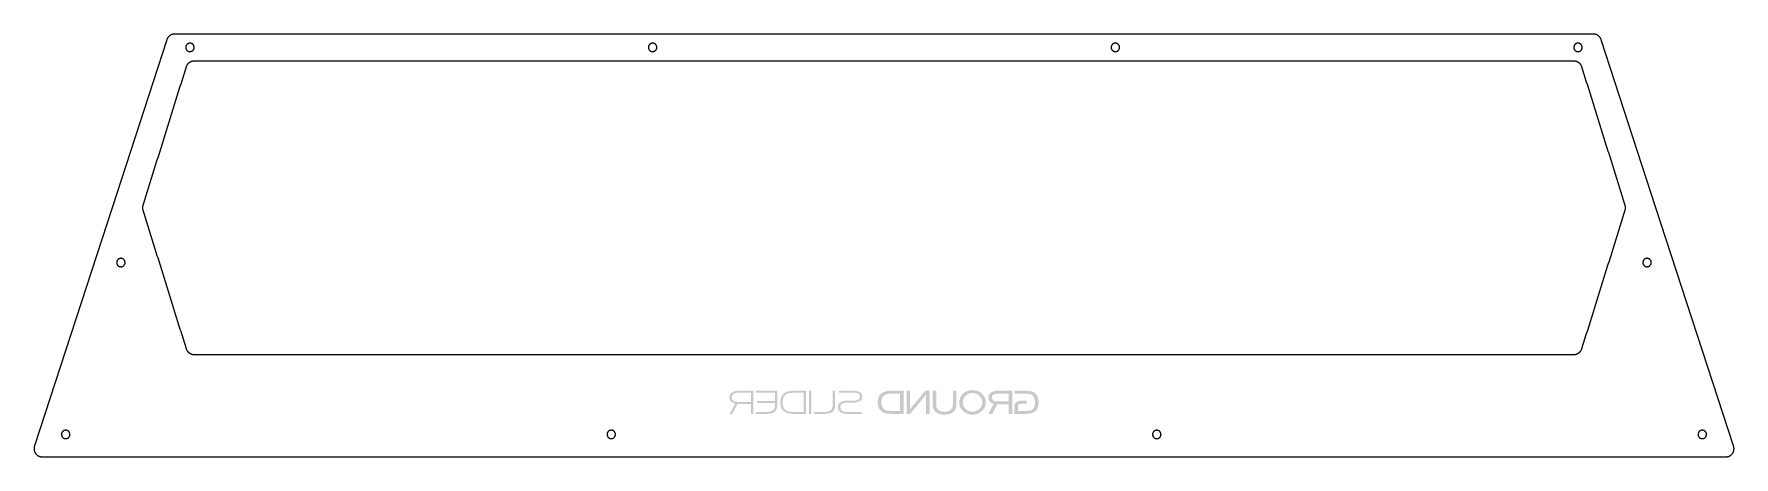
# Model space of a CAD drawing. Header units: inches. Extents: x 13.9 to 37.8, y 48.4 to 54.3.
import ezdxf

# ---------------------------------------------------------------- set-up
doc = ezdxf.new("R2010")
doc.units = ezdxf.units.IN
doc.header["$MEASUREMENT"] = 0
doc.layers.add('cut white', color=1, linetype='Continuous', true_color=0xfb0007)
doc.layers.add('etch clear acryl', color=18, linetype='Continuous', true_color=0x000000)

msp = doc.modelspace()

# ---------------------------------------------------------------- hatches: boundary and pattern name
at = {"layer": 'etch clear acryl', "extrusion": (0, 0, -1)}
h = msp.add_hatch(color=256, dxfattribs=at)
h.paths.add_polyline_path([(-23.671, 49.244), (-23.671, 49.247), (-23.671, 49.25), (-23.671, 49.253), (-23.672, 49.256), (-23.672, 49.259), (-23.672, 49.262), (-23.673, 49.265), (-23.673, 49.266), (-23.674, 49.267), (-23.674, 49.269), (-23.674, 49.27), (-23.675, 49.271), (-23.675, 49.273), (-23.676, 49.274), (-23.676, 49.275), (-23.677, 49.277), (-23.677, 49.278), (-23.678, 49.279), (-23.678, 49.28), (-23.679, 49.282), (-23.68, 49.283), (-23.68, 49.284), (-23.681, 49.285), (-23.682, 49.286), (-23.682, 49.288), (-23.683, 49.289), (-23.684, 49.29), (-23.685, 49.291), (-23.685, 49.292), (-23.686, 49.293), (-23.687, 49.294), (-23.688, 49.295), (-23.689, 49.296), (-23.69, 49.297), (-23.691, 49.298), (-23.692, 49.299), (-23.692, 49.3), (-23.693, 49.301), (-23.694, 49.302), (-23.697, 49.304), (-23.699, 49.306), (-23.701, 49.308), (-23.703, 49.31), (-23.706, 49.312), (-23.708, 49.313), (-23.711, 49.315), (-23.714, 49.316), (-23.717, 49.318), (-23.719, 49.319), (-23.721, 49.32), (-23.725, 49.322), (-23.73, 49.324), (-23.734, 49.325), (-23.739, 49.327), (-23.744, 49.328), (-23.748, 49.33), (-23.753, 49.331), (-23.758, 49.332), (-23.764, 49.333), (-23.769, 49.334), (-23.774, 49.334), (-23.78, 49.335), (-23.785, 49.335), (-23.791, 49.335), (-23.797, 49.335), (-23.797, 49.335), (-24.004, 49.335), (-24.004, 49.335), (-24.004, 49.012), (-24.004, 49.012), (-23.971, 49.012), (-23.971, 49.012), (-23.971, 49.152), (-23.971, 49.152), (-23.797, 49.152), (-23.794, 49.152), (-23.792, 49.153), (-23.789, 49.153), (-23.786, 49.153), (-23.786, 49.153), (-23.71, 49.012), (-23.71, 49.012), (-23.674, 49.012), (-23.674, 49.012), (-23.752, 49.157), (-23.747, 49.159), (-23.742, 49.16), (-23.738, 49.161), (-23.733, 49.163), (-23.729, 49.164), (-23.725, 49.166), (-23.72, 49.168), (-23.719, 49.169), (-23.717, 49.17), (-23.715, 49.171), (-23.713, 49.172), (-23.711, 49.173), (-23.709, 49.174), (-23.708, 49.175), (-23.706, 49.176), (-23.704, 49.177), (-23.703, 49.178), (-23.701, 49.179), (-23.7, 49.181), (-23.698, 49.182), (-23.697, 49.183), (-23.695, 49.184), (-23.694, 49.186), (-23.692, 49.187), (-23.691, 49.188), (-23.69, 49.19), (-23.689, 49.191), (-23.688, 49.192), (-23.686, 49.194), (-23.685, 49.195), (-23.684, 49.197), (-23.683, 49.198), (-23.682, 49.2), (-23.681, 49.201), (-23.68, 49.203), (-23.68, 49.204), (-23.679, 49.206), (-23.678, 49.208), (-23.677, 49.209), (-23.677, 49.211), (-23.676, 49.213), (-23.675, 49.215), (-23.675, 49.216), (-23.674, 49.218), (-23.674, 49.22), (-23.673, 49.222), (-23.673, 49.224), (-23.672, 49.226), (-23.672, 49.228), (-23.672, 49.23), (-23.672, 49.231), (-23.671, 49.233), (-23.671, 49.235), (-23.671, 49.238), (-23.671, 49.24), (-23.671, 49.242)], flags=0)
h.paths.add_polyline_path([(-23.704, 49.244), (-23.704, 49.246), (-23.704, 49.248), (-23.704, 49.25), (-23.704, 49.252), (-23.705, 49.254), (-23.705, 49.256), (-23.705, 49.258), (-23.706, 49.26), (-23.706, 49.262), (-23.707, 49.263), (-23.707, 49.264), (-23.707, 49.265), (-23.707, 49.266), (-23.708, 49.266), (-23.708, 49.267), (-23.709, 49.268), (-23.709, 49.269), (-23.709, 49.27), (-23.71, 49.271), (-23.71, 49.272), (-23.711, 49.272), (-23.711, 49.273), (-23.712, 49.274), (-23.712, 49.275), (-23.712, 49.276), (-23.713, 49.276), (-23.714, 49.277), (-23.714, 49.278), (-23.715, 49.279), (-23.715, 49.279), (-23.716, 49.28), (-23.716, 49.281), (-23.717, 49.282), (-23.718, 49.282), (-23.718, 49.283), (-23.719, 49.284), (-23.72, 49.284), (-23.721, 49.286), (-23.722, 49.287), (-23.724, 49.288), (-23.726, 49.289), (-23.727, 49.291), (-23.729, 49.292), (-23.731, 49.293), (-23.732, 49.294), (-23.734, 49.295), (-23.736, 49.296), (-23.737, 49.297), (-23.739, 49.297), (-23.741, 49.298), (-23.742, 49.299), (-23.744, 49.299), (-23.746, 49.3), (-23.747, 49.301), (-23.751, 49.302), (-23.755, 49.303), (-23.758, 49.304), (-23.762, 49.305), (-23.766, 49.305), (-23.77, 49.306), (-23.774, 49.306), (-23.779, 49.307), (-23.783, 49.307), (-23.788, 49.308), (-23.792, 49.308), (-23.797, 49.308), (-23.797, 49.308), (-23.971, 49.308), (-23.971, 49.308), (-23.971, 49.18), (-23.971, 49.18), (-23.797, 49.18), (-23.792, 49.18), (-23.788, 49.18), (-23.783, 49.18), (-23.779, 49.181), (-23.774, 49.181), (-23.77, 49.182), (-23.766, 49.182), (-23.762, 49.183), (-23.758, 49.184), (-23.755, 49.185), (-23.751, 49.186), (-23.749, 49.187), (-23.747, 49.187), (-23.746, 49.188), (-23.744, 49.189), (-23.742, 49.189), (-23.741, 49.19), (-23.739, 49.191), (-23.737, 49.191), (-23.736, 49.192), (-23.734, 49.193), (-23.732, 49.194), (-23.731, 49.195), (-23.729, 49.196), (-23.727, 49.197), (-23.726, 49.199), (-23.724, 49.2), (-23.722, 49.201), (-23.721, 49.202), (-23.72, 49.204), (-23.719, 49.204), (-23.718, 49.205), (-23.718, 49.206), (-23.717, 49.206), (-23.716, 49.207), (-23.716, 49.208), (-23.715, 49.209), (-23.715, 49.209), (-23.714, 49.21), (-23.714, 49.211), (-23.713, 49.212), (-23.712, 49.212), (-23.712, 49.213), (-23.712, 49.214), (-23.711, 49.215), (-23.711, 49.216), (-23.71, 49.216), (-23.71, 49.217), (-23.709, 49.218), (-23.709, 49.219), (-23.709, 49.22), (-23.708, 49.221), (-23.708, 49.221), (-23.707, 49.222), (-23.707, 49.223), (-23.707, 49.224), (-23.707, 49.225), (-23.706, 49.226), (-23.706, 49.228), (-23.705, 49.23), (-23.705, 49.232), (-23.705, 49.234), (-23.704, 49.236), (-23.704, 49.238), (-23.704, 49.24), (-23.704, 49.242)], flags=0)
for points in [[(-24.041, 49.012), (-24.041, 49.04), (-24.041, 49.04), (-24.187, 49.04), (-24.196, 49.04), (-24.204, 49.04), (-24.211, 49.041), (-24.219, 49.041), (-24.226, 49.042), (-24.233, 49.043), (-24.236, 49.044), (-24.239, 49.044), (-24.242, 49.045), (-24.245, 49.046), (-24.248, 49.047), (-24.251, 49.047), (-24.254, 49.048), (-24.256, 49.049), (-24.259, 49.05), (-24.261, 49.051), (-24.264, 49.052), (-24.266, 49.053), (-24.268, 49.055), (-24.271, 49.056), (-24.273, 49.057), (-24.274, 49.058), (-24.275, 49.058), (-24.276, 49.059), (-24.277, 49.06), (-24.277, 49.06), (-24.278, 49.061), (-24.279, 49.062), (-24.28, 49.062), (-24.281, 49.063), (-24.283, 49.065), (-24.283, 49.066), (-24.284, 49.066), (-24.285, 49.067), (-24.286, 49.068), (-24.286, 49.069), (-24.287, 49.07), (-24.288, 49.071), (-24.289, 49.072), (-24.289, 49.072), (-24.29, 49.073), (-24.291, 49.074), (-24.291, 49.075), (-24.292, 49.076), (-24.293, 49.078), (-24.295, 49.081), (-24.296, 49.083), (-24.297, 49.085), (-24.298, 49.087), (-24.299, 49.09), (-24.3, 49.092), (-24.301, 49.095), (-24.302, 49.098), (-24.302, 49.1), (-24.303, 49.103), (-24.304, 49.106), (-24.304, 49.109), (-24.305, 49.112), (-24.306, 49.115), (-24.306, 49.118), (-24.306, 49.121), (-24.307, 49.125), (-24.307, 49.128), (-24.308, 49.135), (-24.308, 49.142), (-24.308, 49.15), (-24.308, 49.15), (-24.308, 49.165), (-24.308, 49.165), (-24.056, 49.165), (-24.056, 49.165), (-24.056, 49.193), (-24.056, 49.193), (-24.308, 49.193), (-24.308, 49.193), (-24.308, 49.308), (-24.308, 49.308), (-24.041, 49.308), (-24.041, 49.308), (-24.041, 49.335), (-24.041, 49.335), (-24.342, 49.335), (-24.342, 49.335), (-24.342, 49.15), (-24.342, 49.14), (-24.342, 49.131), (-24.341, 49.123), (-24.341, 49.118), (-24.34, 49.114), (-24.339, 49.11), (-24.339, 49.106), (-24.338, 49.102), (-24.337, 49.099), (-24.337, 49.095), (-24.336, 49.091), (-24.335, 49.088), (-24.334, 49.084), (-24.333, 49.081), (-24.331, 49.078), (-24.33, 49.075), (-24.329, 49.072), (-24.328, 49.069), (-24.326, 49.066), (-24.325, 49.063), (-24.323, 49.061), (-24.322, 49.059), (-24.321, 49.058), (-24.321, 49.057), (-24.32, 49.056), (-24.319, 49.054), (-24.318, 49.053), (-24.317, 49.052), (-24.316, 49.051), (-24.315, 49.05), (-24.314, 49.049), (-24.313, 49.048), (-24.312, 49.047), (-24.311, 49.046), (-24.31, 49.045), (-24.309, 49.044), (-24.307, 49.042), (-24.306, 49.041), (-24.305, 49.04), (-24.304, 49.039), (-24.303, 49.038), (-24.301, 49.037), (-24.3, 49.037), (-24.299, 49.036), (-24.296, 49.034), (-24.294, 49.032), (-24.291, 49.031), (-24.288, 49.029), (-24.285, 49.028), (-24.282, 49.027), (-24.279, 49.025), (-24.275, 49.024), (-24.272, 49.023), (-24.268, 49.022), (-24.265, 49.021), (-24.261, 49.02), (-24.257, 49.019), (-24.253, 49.018), (-24.249, 49.017), (-24.245, 49.017), (-24.236, 49.015), (-24.227, 49.014), (-24.218, 49.013), (-24.208, 49.013), (-24.198, 49.012), (-24.187, 49.012), (-24.187, 49.012)], [(-24.787, 49.012), (-24.787, 49.335), (-24.82, 49.335), (-24.82, 49.012)], [(-24.854, 49.012), (-24.854, 49.04), (-24.854, 49.04), (-25.002, 49.04), (-25.01, 49.04), (-25.017, 49.04), (-25.025, 49.041), (-25.032, 49.041), (-25.035, 49.042), (-25.038, 49.042), (-25.042, 49.043), (-25.045, 49.043), (-25.048, 49.044), (-25.051, 49.045), (-25.054, 49.046), (-25.057, 49.046), (-25.06, 49.047), (-25.062, 49.048), (-25.065, 49.049), (-25.068, 49.05), (-25.07, 49.051), (-25.073, 49.052), (-25.075, 49.053), (-25.077, 49.054), (-25.08, 49.056), (-25.082, 49.057), (-25.084, 49.058), (-25.086, 49.06), (-25.088, 49.061), (-25.089, 49.062), (-25.09, 49.063), (-25.091, 49.063), (-25.091, 49.064), (-25.092, 49.065), (-25.093, 49.066), (-25.095, 49.067), (-25.096, 49.069), (-25.097, 49.07), (-25.099, 49.072), (-25.1, 49.073), (-25.101, 49.075), (-25.102, 49.077), (-25.104, 49.078), (-25.105, 49.08), (-25.106, 49.082), (-25.107, 49.084), (-25.108, 49.086), (-25.109, 49.088), (-25.109, 49.09), (-25.11, 49.092), (-25.111, 49.094), (-25.112, 49.097), (-25.112, 49.099), (-25.113, 49.101), (-25.114, 49.104), (-25.114, 49.106), (-25.115, 49.109), (-25.115, 49.111), (-25.116, 49.114), (-25.116, 49.116), (-25.116, 49.119), (-25.116, 49.122), (-25.117, 49.124), (-25.117, 49.13), (-25.117, 49.136), (-25.117, 49.136), (-25.117, 49.335), (-25.117, 49.335), (-25.151, 49.335), (-25.151, 49.335), (-25.151, 49.13), (-25.151, 49.123), (-25.151, 49.12), (-25.151, 49.116), (-25.15, 49.113), (-25.15, 49.109), (-25.15, 49.106), (-25.149, 49.103), (-25.149, 49.1), (-25.148, 49.096), (-25.147, 49.093), (-25.147, 49.09), (-25.146, 49.087), (-25.145, 49.085), (-25.144, 49.082), (-25.143, 49.079), (-25.142, 49.076), (-25.141, 49.074), (-25.14, 49.071), (-25.139, 49.069), (-25.137, 49.066), (-25.136, 49.064), (-25.135, 49.061), (-25.133, 49.059), (-25.132, 49.057), (-25.13, 49.055), (-25.128, 49.053), (-25.127, 49.051), (-25.125, 49.049), (-25.123, 49.047), (-25.121, 49.045), (-25.119, 49.043), (-25.118, 49.042), (-25.117, 49.041), (-25.114, 49.04), (-25.112, 49.038), (-25.109, 49.036), (-25.107, 49.034), (-25.104, 49.033), (-25.101, 49.031), (-25.098, 49.03), (-25.095, 49.028), (-25.092, 49.027), (-25.089, 49.026), (-25.086, 49.024), (-25.083, 49.023), (-25.079, 49.022), (-25.076, 49.021), (-25.072, 49.02), (-25.068, 49.019), (-25.064, 49.018), (-25.061, 49.017), (-25.057, 49.017), (-25.053, 49.016), (-25.048, 49.015), (-25.04, 49.014), (-25.031, 49.013), (-25.021, 49.013), (-25.012, 49.012), (-25.002, 49.012), (-25.002, 49.012)], [(-25.192, 49.11), (-25.192, 49.113), (-25.192, 49.116), (-25.193, 49.119), (-25.193, 49.121), (-25.193, 49.124), (-25.194, 49.127), (-25.194, 49.129), (-25.195, 49.132), (-25.195, 49.133), (-25.195, 49.134), (-25.196, 49.135), (-25.196, 49.137), (-25.197, 49.138), (-25.197, 49.139), (-25.198, 49.14), (-25.198, 49.141), (-25.199, 49.143), (-25.199, 49.144), (-25.2, 49.145), (-25.2, 49.146), (-25.201, 49.147), (-25.201, 49.148), (-25.202, 49.149), (-25.203, 49.15), (-25.203, 49.151), (-25.204, 49.153), (-25.205, 49.154), (-25.205, 49.155), (-25.206, 49.156), (-25.207, 49.157), (-25.208, 49.158), (-25.208, 49.159), (-25.209, 49.16), (-25.21, 49.161), (-25.211, 49.162), (-25.212, 49.163), (-25.214, 49.164), (-25.216, 49.166), (-25.218, 49.168), (-25.22, 49.17), (-25.222, 49.171), (-25.224, 49.173), (-25.226, 49.175), (-25.229, 49.176), (-25.231, 49.178), (-25.234, 49.179), (-25.236, 49.18), (-25.238, 49.181), (-25.24, 49.182), (-25.242, 49.183), (-25.245, 49.184), (-25.247, 49.185), (-25.249, 49.186), (-25.251, 49.187), (-25.256, 49.188), (-25.261, 49.19), (-25.266, 49.191), (-25.271, 49.192), (-25.276, 49.193), (-25.281, 49.194), (-25.287, 49.195), (-25.292, 49.196), (-25.298, 49.196), (-25.304, 49.197), (-25.31, 49.197), (-25.316, 49.197), (-25.316, 49.197), (-25.406, 49.197), (-25.411, 49.197), (-25.417, 49.197), (-25.422, 49.197), (-25.427, 49.198), (-25.432, 49.198), (-25.436, 49.199), (-25.441, 49.2), (-25.445, 49.201), (-25.45, 49.202), (-25.452, 49.202), (-25.454, 49.203), (-25.456, 49.203), (-25.458, 49.204), (-25.46, 49.205), (-25.462, 49.205), (-25.464, 49.206), (-25.465, 49.207), (-25.467, 49.208), (-25.469, 49.209), (-25.471, 49.209), (-25.472, 49.21), (-25.474, 49.211), (-25.476, 49.212), (-25.477, 49.213), (-25.479, 49.214), (-25.48, 49.215), (-25.481, 49.216), (-25.483, 49.217), (-25.484, 49.218), (-25.485, 49.219), (-25.487, 49.221), (-25.488, 49.222), (-25.489, 49.223), (-25.49, 49.224), (-25.491, 49.225), (-25.492, 49.226), (-25.493, 49.228), (-25.494, 49.229), (-25.495, 49.23), (-25.495, 49.232), (-25.496, 49.232), (-25.496, 49.233), (-25.496, 49.234), (-25.497, 49.234), (-25.497, 49.235), (-25.497, 49.236), (-25.498, 49.236), (-25.498, 49.237), (-25.498, 49.238), (-25.498, 49.238), (-25.499, 49.239), (-25.499, 49.24), (-25.499, 49.241), (-25.499, 49.241), (-25.5, 49.242), (-25.5, 49.243), (-25.5, 49.244), (-25.5, 49.246), (-25.501, 49.247), (-25.501, 49.249), (-25.501, 49.25), (-25.501, 49.252), (-25.501, 49.254), (-25.501, 49.255), (-25.501, 49.257), (-25.501, 49.259), (-25.501, 49.26), (-25.5, 49.262), (-25.5, 49.263), (-25.5, 49.265), (-25.5, 49.266), (-25.499, 49.268), (-25.499, 49.269), (-25.498, 49.271), (-25.498, 49.272), (-25.497, 49.273), (-25.497, 49.275), (-25.496, 49.276), (-25.495, 49.277), (-25.495, 49.278), (-25.494, 49.28), (-25.493, 49.281), (-25.492, 49.282), (-25.492, 49.283), (-25.491, 49.284), (-25.49, 49.285), (-25.489, 49.287), (-25.488, 49.288), (-25.487, 49.289), (-25.485, 49.29), (-25.484, 49.291), (-25.483, 49.292), (-25.482, 49.292), (-25.48, 49.293), (-25.479, 49.294), (-25.478, 49.295), (-25.476, 49.296), (-25.475, 49.297), (-25.473, 49.297), (-25.472, 49.298), (-25.47, 49.299), (-25.468, 49.299), (-25.467, 49.3), (-25.465, 49.301), (-25.463, 49.301), (-25.461, 49.302), (-25.46, 49.302), (-25.458, 49.303), (-25.456, 49.303), (-25.452, 49.304), (-25.448, 49.305), (-25.443, 49.306), (-25.439, 49.306), (-25.434, 49.307), (-25.429, 49.307), (-25.424, 49.307), (-25.419, 49.308), (-25.414, 49.308), (-25.414, 49.308), (-25.208, 49.308), (-25.208, 49.308), (-25.208, 49.335), (-25.208, 49.335), (-25.414, 49.335), (-25.419, 49.335), (-25.425, 49.335), (-25.43, 49.335), (-25.435, 49.334), (-25.441, 49.334), (-25.446, 49.333), (-25.451, 49.332), (-25.456, 49.331), (-25.46, 49.33), (-25.465, 49.329), (-25.47, 49.328), (-25.474, 49.326), (-25.479, 49.325), (-25.483, 49.323), (-25.487, 49.321), (-25.491, 49.319), (-25.494, 49.318), (-25.496, 49.316), (-25.499, 49.315), (-25.501, 49.313), (-25.504, 49.312), (-25.506, 49.31), (-25.508, 49.309), (-25.51, 49.307), (-25.512, 49.305), (-25.514, 49.303), (-25.515, 49.303), (-25.516, 49.302), (-25.517, 49.301), (-25.518, 49.3), (-25.518, 49.299), (-25.519, 49.298), (-25.52, 49.297), (-25.521, 49.296), (-25.522, 49.295), (-25.522, 49.294), (-25.523, 49.293), (-25.524, 49.292), (-25.524, 49.291), (-25.525, 49.29), (-25.526, 49.289), (-25.526, 49.288), (-25.527, 49.287), (-25.527, 49.286), (-25.528, 49.285), (-25.528, 49.283), (-25.529, 49.282), (-25.529, 49.281), (-25.53, 49.28), (-25.53, 49.279), (-25.531, 49.278), (-25.531, 49.277), (-25.531, 49.275), (-25.532, 49.274), (-25.532, 49.273), (-25.532, 49.272), (-25.533, 49.27), (-25.533, 49.269), (-25.533, 49.268), (-25.533, 49.267), (-25.534, 49.264), (-25.534, 49.262), (-25.534, 49.259), (-25.534, 49.256), (-25.534, 49.254), (-25.534, 49.251), (-25.534, 49.249), (-25.534, 49.246), (-25.534, 49.244), (-25.533, 49.241), (-25.533, 49.239), (-25.533, 49.238), (-25.533, 49.237), (-25.532, 49.235), (-25.532, 49.234), (-25.532, 49.233), (-25.531, 49.232), (-25.531, 49.231), (-25.531, 49.23), (-25.53, 49.229), (-25.53, 49.228), (-25.529, 49.227), (-25.529, 49.226), (-25.528, 49.225), (-25.528, 49.223), (-25.527, 49.222), (-25.527, 49.221), (-25.526, 49.22), (-25.526, 49.219), (-25.525, 49.218), (-25.525, 49.217), (-25.524, 49.216), (-25.523, 49.215), (-25.523, 49.214), (-25.522, 49.213), (-25.52, 49.212), (-25.519, 49.21), (-25.517, 49.208), (-25.516, 49.206), (-25.514, 49.204), (-25.512, 49.203), (-25.51, 49.201), (-25.508, 49.199), (-25.506, 49.198), (-25.504, 49.196), (-25.502, 49.195), (-25.5, 49.193), (-25.497, 49.192), (-25.495, 49.19), (-25.493, 49.189), (-25.49, 49.188), (-25.488, 49.186), (-25.486, 49.185), (-25.483, 49.184), (-25.481, 49.183), (-25.478, 49.182), (-25.476, 49.181), (-25.473, 49.18), (-25.471, 49.179), (-25.468, 49.179), (-25.466, 49.178), (-25.46, 49.176), (-25.455, 49.175), (-25.449, 49.174), (-25.443, 49.173), (-25.438, 49.172), (-25.432, 49.171), (-25.425, 49.17), (-25.419, 49.17), (-25.413, 49.17), (-25.406, 49.17), (-25.406, 49.17), (-25.316, 49.17), (-25.311, 49.17), (-25.306, 49.17), (-25.301, 49.169), (-25.297, 49.169), (-25.292, 49.168), (-25.288, 49.168), (-25.284, 49.167), (-25.28, 49.166), (-25.276, 49.165), (-25.272, 49.164), (-25.27, 49.164), (-25.268, 49.163), (-25.267, 49.163), (-25.265, 49.162), (-25.263, 49.161), (-25.261, 49.161), (-25.26, 49.16), (-25.258, 49.159), (-25.257, 49.159), (-25.255, 49.158), (-25.254, 49.157), (-25.252, 49.156), (-25.25, 49.155), (-25.249, 49.154), (-25.247, 49.153), (-25.246, 49.152), (-25.245, 49.151), (-25.243, 49.15), (-25.242, 49.149), (-25.241, 49.148), (-25.239, 49.146), (-25.238, 49.145), (-25.238, 49.145), (-25.237, 49.144), (-25.237, 49.143), (-25.236, 49.143), (-25.236, 49.142), (-25.235, 49.141), (-25.235, 49.141), (-25.234, 49.14), (-25.234, 49.139), (-25.233, 49.138), (-25.233, 49.138), (-25.232, 49.137), (-25.232, 49.136), (-25.232, 49.136), (-25.231, 49.135), (-25.231, 49.134), (-25.23, 49.133), (-25.23, 49.133), (-25.23, 49.132), (-25.229, 49.131), (-25.229, 49.13), (-25.229, 49.129), (-25.228, 49.128), (-25.228, 49.126), (-25.227, 49.125), (-25.227, 49.123), (-25.227, 49.121), (-25.226, 49.119), (-25.226, 49.118), (-25.226, 49.116), (-25.226, 49.114), (-25.226, 49.112), (-25.226, 49.11), (-25.226, 49.108), (-25.226, 49.105), (-25.226, 49.103), (-25.226, 49.1), (-25.226, 49.098), (-25.227, 49.096), (-25.227, 49.093), (-25.228, 49.091), (-25.228, 49.089), (-25.229, 49.087), (-25.229, 49.085), (-25.23, 49.083), (-25.23, 49.081), (-25.231, 49.079), (-25.232, 49.077), (-25.232, 49.076), (-25.233, 49.075), (-25.233, 49.074), (-25.234, 49.073), (-25.234, 49.073), (-25.235, 49.072), (-25.235, 49.071), (-25.236, 49.07), (-25.236, 49.069), (-25.237, 49.068), (-25.238, 49.068), (-25.238, 49.067), (-25.239, 49.066), (-25.239, 49.065), (-25.24, 49.065), (-25.241, 49.064), (-25.241, 49.063), (-25.242, 49.062), (-25.243, 49.062), (-25.243, 49.061), (-25.244, 49.06), (-25.245, 49.06), (-25.246, 49.059), (-25.246, 49.058), (-25.247, 49.058), (-25.248, 49.057), (-25.249, 49.056), (-25.249, 49.056), (-25.25, 49.055), (-25.251, 49.055), (-25.253, 49.054), (-25.255, 49.053), (-25.256, 49.052), (-25.258, 49.051), (-25.259, 49.05), (-25.261, 49.05), (-25.262, 49.049), (-25.264, 49.048), (-25.266, 49.048), (-25.267, 49.047), (-25.269, 49.046), (-25.271, 49.046), (-25.273, 49.045), (-25.275, 49.045), (-25.279, 49.044), (-25.283, 49.043), (-25.287, 49.042), (-25.292, 49.042), (-25.296, 49.041), (-25.301, 49.041), (-25.306, 49.04), (-25.311, 49.04), (-25.317, 49.04), (-25.322, 49.04), (-25.322, 49.04), (-25.523, 49.04), (-25.523, 49.04), (-25.523, 49.012), (-25.523, 49.012), (-25.322, 49.012), (-25.314, 49.012), (-25.306, 49.013), (-25.299, 49.013), (-25.292, 49.014), (-25.285, 49.015), (-25.278, 49.016), (-25.275, 49.016), (-25.272, 49.017), (-25.268, 49.018), (-25.265, 49.018), (-25.262, 49.019), (-25.259, 49.02), (-25.256, 49.021), (-25.254, 49.022), (-25.251, 49.023), (-25.248, 49.024), (-25.246, 49.025), (-25.243, 49.026), (-25.24, 49.027), (-25.238, 49.028), (-25.236, 49.03), (-25.233, 49.031), (-25.231, 49.032), (-25.229, 49.034), (-25.227, 49.035), (-25.225, 49.037), (-25.223, 49.038), (-25.221, 49.04), (-25.219, 49.042), (-25.217, 49.043), (-25.215, 49.045), (-25.214, 49.047), (-25.212, 49.049), (-25.21, 49.051), (-25.209, 49.052), (-25.208, 49.054), (-25.206, 49.056), (-25.205, 49.059), (-25.204, 49.061), (-25.202, 49.063), (-25.201, 49.065), (-25.2, 49.067), (-25.199, 49.07), (-25.198, 49.072), (-25.198, 49.074), (-25.197, 49.077), (-25.196, 49.079), (-25.195, 49.082), (-25.195, 49.085), (-25.194, 49.087), (-25.194, 49.09), (-25.193, 49.093), (-25.193, 49.095), (-25.193, 49.098), (-25.192, 49.101), (-25.192, 49.104), (-25.192, 49.107)], [(-26.154, 49.012), (-26.154, 49.335), (-26.204, 49.335), (-26.204, 49.08), (-26.417, 49.335), (-26.478, 49.335), (-26.478, 49.012), (-26.428, 49.012), (-26.428, 49.281), (-26.204, 49.012)], [(-26.52, 49.149), (-26.52, 49.335), (-26.52, 49.335), (-26.569, 49.335), (-26.569, 49.335), (-26.569, 49.149), (-26.569, 49.146), (-26.569, 49.143), (-26.57, 49.14), (-26.57, 49.136), (-26.57, 49.133), (-26.57, 49.13), (-26.571, 49.127), (-26.571, 49.124), (-26.572, 49.121), (-26.572, 49.119), (-26.573, 49.116), (-26.573, 49.113), (-26.574, 49.11), (-26.575, 49.108), (-26.576, 49.105), (-26.577, 49.103), (-26.577, 49.1), (-26.578, 49.098), (-26.58, 49.095), (-26.581, 49.093), (-26.582, 49.091), (-26.583, 49.089), (-26.584, 49.086), (-26.586, 49.084), (-26.587, 49.082), (-26.588, 49.08), (-26.59, 49.078), (-26.592, 49.076), (-26.593, 49.074), (-26.595, 49.073), (-26.597, 49.071), (-26.598, 49.069), (-26.6, 49.068), (-26.602, 49.066), (-26.604, 49.064), (-26.606, 49.063), (-26.608, 49.061), (-26.61, 49.06), (-26.612, 49.059), (-26.615, 49.057), (-26.617, 49.056), (-26.619, 49.055), (-26.622, 49.054), (-26.624, 49.053), (-26.627, 49.052), (-26.629, 49.051), (-26.632, 49.05), (-26.635, 49.049), (-26.637, 49.048), (-26.64, 49.048), (-26.643, 49.047), (-26.646, 49.046), (-26.649, 49.046), (-26.652, 49.045), (-26.655, 49.045), (-26.658, 49.044), (-26.662, 49.044), (-26.665, 49.043), (-26.671, 49.043), (-26.678, 49.042), (-26.686, 49.042), (-26.693, 49.042), (-26.7, 49.043), (-26.707, 49.043), (-26.71, 49.044), (-26.713, 49.044), (-26.716, 49.045), (-26.719, 49.045), (-26.722, 49.046), (-26.725, 49.046), (-26.728, 49.047), (-26.731, 49.048), (-26.734, 49.048), (-26.737, 49.049), (-26.74, 49.05), (-26.742, 49.051), (-26.745, 49.052), (-26.747, 49.053), (-26.75, 49.054), (-26.752, 49.055), (-26.755, 49.056), (-26.757, 49.057), (-26.759, 49.059), (-26.762, 49.06), (-26.764, 49.061), (-26.766, 49.063), (-26.768, 49.064), (-26.77, 49.066), (-26.772, 49.068), (-26.774, 49.069), (-26.775, 49.071), (-26.777, 49.073), (-26.779, 49.074), (-26.78, 49.076), (-26.782, 49.078), (-26.783, 49.08), (-26.785, 49.082), (-26.786, 49.084), (-26.788, 49.086), (-26.789, 49.089), (-26.79, 49.091), (-26.791, 49.093), (-26.793, 49.095), (-26.794, 49.098), (-26.795, 49.1), (-26.796, 49.103), (-26.796, 49.105), (-26.797, 49.108), (-26.798, 49.11), (-26.799, 49.113), (-26.799, 49.116), (-26.8, 49.119), (-26.801, 49.121), (-26.801, 49.124), (-26.801, 49.127), (-26.802, 49.13), (-26.802, 49.133), (-26.802, 49.136), (-26.803, 49.14), (-26.803, 49.143), (-26.803, 49.146), (-26.803, 49.149), (-26.803, 49.149), (-26.803, 49.335), (-26.803, 49.335), (-26.853, 49.335), (-26.853, 49.335), (-26.853, 49.149), (-26.853, 49.144), (-26.852, 49.139), (-26.852, 49.134), (-26.852, 49.129), (-26.851, 49.124), (-26.85, 49.119), (-26.85, 49.114), (-26.849, 49.109), (-26.848, 49.105), (-26.847, 49.1), (-26.845, 49.096), (-26.844, 49.091), (-26.842, 49.087), (-26.841, 49.083), (-26.839, 49.079), (-26.838, 49.077), (-26.837, 49.075), (-26.836, 49.073), (-26.835, 49.071), (-26.834, 49.07), (-26.833, 49.068), (-26.832, 49.066), (-26.831, 49.064), (-26.829, 49.062), (-26.828, 49.061), (-26.827, 49.059), (-26.826, 49.057), (-26.824, 49.056), (-26.823, 49.054), (-26.822, 49.052), (-26.82, 49.051), (-26.819, 49.049), (-26.817, 49.048), (-26.816, 49.046), (-26.814, 49.045), (-26.813, 49.043), (-26.811, 49.042), (-26.81, 49.04), (-26.808, 49.039), (-26.806, 49.038), (-26.805, 49.036), (-26.803, 49.035), (-26.801, 49.034), (-26.798, 49.031), (-26.794, 49.029), (-26.79, 49.026), (-26.788, 49.025), (-26.785, 49.023), (-26.782, 49.022), (-26.78, 49.021), (-26.777, 49.019), (-26.774, 49.018), (-26.771, 49.017), (-26.768, 49.016), (-26.765, 49.015), (-26.762, 49.014), (-26.759, 49.013), (-26.756, 49.012), (-26.753, 49.011), (-26.75, 49.01), (-26.743, 49.008), (-26.737, 49.007), (-26.73, 49.006), (-26.723, 49.005), (-26.716, 49.004), (-26.709, 49.003), (-26.701, 49.003), (-26.693, 49.002), (-26.686, 49.002), (-26.678, 49.002), (-26.67, 49.003), (-26.663, 49.003), (-26.655, 49.004), (-26.648, 49.005), (-26.641, 49.006), (-26.635, 49.007), (-26.628, 49.008), (-26.622, 49.01), (-26.619, 49.011), (-26.616, 49.012), (-26.613, 49.013), (-26.61, 49.014), (-26.607, 49.015), (-26.604, 49.016), (-26.601, 49.017), (-26.598, 49.018), (-26.595, 49.019), (-26.592, 49.021), (-26.59, 49.022), (-26.587, 49.023), (-26.585, 49.025), (-26.582, 49.026), (-26.578, 49.029), (-26.574, 49.031), (-26.571, 49.034), (-26.569, 49.035), (-26.567, 49.036), (-26.566, 49.038), (-26.564, 49.039), (-26.562, 49.04), (-26.561, 49.042), (-26.559, 49.043), (-26.558, 49.045), (-26.556, 49.046), (-26.555, 49.048), (-26.553, 49.049), (-26.552, 49.051), (-26.55, 49.052), (-26.549, 49.054), (-26.548, 49.056), (-26.546, 49.057), (-26.545, 49.059), (-26.544, 49.061), (-26.543, 49.062), (-26.542, 49.064), (-26.54, 49.066), (-26.539, 49.068), (-26.538, 49.07), (-26.537, 49.071), (-26.536, 49.073), (-26.535, 49.075), (-26.534, 49.077), (-26.533, 49.079), (-26.531, 49.083), (-26.53, 49.087), (-26.528, 49.091), (-26.527, 49.096), (-26.526, 49.1), (-26.524, 49.105), (-26.523, 49.109), (-26.523, 49.114), (-26.522, 49.119), (-26.521, 49.124), (-26.52, 49.129), (-26.52, 49.134), (-26.52, 49.139), (-26.52, 49.144)], [(-27.664, 49.012), (-27.664, 49.105), (-27.664, 49.108), (-27.664, 49.111), (-27.664, 49.114), (-27.664, 49.117), (-27.664, 49.119), (-27.664, 49.122), (-27.665, 49.124), (-27.665, 49.127), (-27.666, 49.129), (-27.666, 49.132), (-27.667, 49.134), (-27.667, 49.137), (-27.668, 49.139), (-27.669, 49.141), (-27.669, 49.143), (-27.67, 49.146), (-27.671, 49.148), (-27.672, 49.15), (-27.673, 49.152), (-27.674, 49.154), (-27.675, 49.156), (-27.676, 49.158), (-27.677, 49.16), (-27.679, 49.161), (-27.68, 49.163), (-27.681, 49.165), (-27.683, 49.167), (-27.684, 49.168), (-27.686, 49.17), (-27.687, 49.171), (-27.689, 49.173), (-27.69, 49.174), (-27.692, 49.176), (-27.694, 49.177), (-27.696, 49.178), (-27.698, 49.18), (-27.7, 49.181), (-27.701, 49.182), (-27.704, 49.183), (-27.706, 49.184), (-27.708, 49.185), (-27.71, 49.186), (-27.712, 49.187), (-27.714, 49.188), (-27.717, 49.189), (-27.719, 49.19), (-27.722, 49.191), (-27.724, 49.192), (-27.727, 49.192), (-27.729, 49.193), (-27.732, 49.193), (-27.735, 49.194), (-27.737, 49.195), (-27.74, 49.195), (-27.743, 49.195), (-27.746, 49.196), (-27.752, 49.196), (-27.758, 49.197), (-27.765, 49.197), (-27.771, 49.197), (-27.771, 49.197), (-27.839, 49.197), (-27.839, 49.197), (-27.839, 49.156), (-27.839, 49.156), (-27.771, 49.156), (-27.767, 49.156), (-27.764, 49.156), (-27.76, 49.155), (-27.757, 49.155), (-27.754, 49.155), (-27.751, 49.154), (-27.749, 49.154), (-27.748, 49.154), (-27.746, 49.153), (-27.745, 49.153), (-27.744, 49.153), (-27.742, 49.152), (-27.741, 49.152), (-27.74, 49.152), (-27.739, 49.151), (-27.737, 49.151), (-27.736, 49.15), (-27.735, 49.15), (-27.734, 49.149), (-27.733, 49.149), (-27.732, 49.148), (-27.731, 49.148), (-27.73, 49.147), (-27.729, 49.147), (-27.728, 49.146), (-27.728, 49.145), (-27.727, 49.145), (-27.727, 49.144), (-27.726, 49.144), (-27.726, 49.144), (-27.725, 49.143), (-27.725, 49.143), (-27.725, 49.143), (-27.724, 49.142), (-27.724, 49.142), (-27.724, 49.141), (-27.723, 49.141), (-27.723, 49.14), (-27.723, 49.14), (-27.722, 49.139), (-27.722, 49.139), (-27.722, 49.138), (-27.721, 49.137), (-27.72, 49.136), (-27.72, 49.135), (-27.719, 49.134), (-27.719, 49.133), (-27.718, 49.132), (-27.718, 49.131), (-27.717, 49.13), (-27.717, 49.128), (-27.716, 49.127), (-27.716, 49.126), (-27.716, 49.124), (-27.715, 49.123), (-27.715, 49.122), (-27.715, 49.12), (-27.715, 49.119), (-27.714, 49.117), (-27.714, 49.115), (-27.714, 49.114), (-27.714, 49.112), (-27.714, 49.109), (-27.714, 49.105), (-27.714, 49.105), (-27.714, 49.054), (-27.714, 49.054), (-27.821, 49.054), (-27.836, 49.054), (-27.843, 49.054), (-27.85, 49.055), (-27.857, 49.055), (-27.863, 49.056), (-27.869, 49.057), (-27.875, 49.058), (-27.881, 49.059), (-27.886, 49.06), (-27.888, 49.061), (-27.891, 49.061), (-27.893, 49.062), (-27.895, 49.063), (-27.898, 49.064), (-27.9, 49.064), (-27.902, 49.065), (-27.904, 49.066), (-27.906, 49.067), (-27.908, 49.068), (-27.91, 49.069), (-27.911, 49.07), (-27.913, 49.071), (-27.914, 49.072), (-27.915, 49.072), (-27.917, 49.073), (-27.918, 49.074), (-27.919, 49.075), (-27.92, 49.076), (-27.921, 49.077), (-27.923, 49.078), (-27.924, 49.079), (-27.925, 49.08), (-27.926, 49.082), (-27.927, 49.083), (-27.928, 49.084), (-27.929, 49.085), (-27.93, 49.086), (-27.931, 49.087), (-27.932, 49.089), (-27.933, 49.09), (-27.934, 49.091), (-27.935, 49.093), (-27.936, 49.094), (-27.937, 49.095), (-27.938, 49.097), (-27.938, 49.098), (-27.939, 49.1), (-27.94, 49.101), (-27.941, 49.103), (-27.942, 49.106), (-27.944, 49.109), (-27.945, 49.112), (-27.946, 49.116), (-27.947, 49.119), (-27.948, 49.123), (-27.949, 49.127), (-27.95, 49.13), (-27.951, 49.134), (-27.952, 49.138), (-27.952, 49.142), (-27.953, 49.147), (-27.953, 49.151), (-27.954, 49.155), (-27.954, 49.16), (-27.954, 49.164), (-27.954, 49.169), (-27.954, 49.174), (-27.954, 49.179), (-27.954, 49.184), (-27.954, 49.188), (-27.954, 49.193), (-27.953, 49.197), (-27.953, 49.201), (-27.952, 49.206), (-27.952, 49.21), (-27.951, 49.214), (-27.95, 49.218), (-27.949, 49.221), (-27.948, 49.225), (-27.947, 49.229), (-27.946, 49.232), (-27.945, 49.236), (-27.944, 49.239), (-27.942, 49.242), (-27.941, 49.245), (-27.94, 49.247), (-27.939, 49.248), (-27.938, 49.25), (-27.938, 49.251), (-27.937, 49.253), (-27.936, 49.254), (-27.935, 49.255), (-27.934, 49.257), (-27.933, 49.258), (-27.932, 49.259), (-27.931, 49.261), (-27.93, 49.262), (-27.929, 49.263), (-27.928, 49.264), (-27.927, 49.265), (-27.926, 49.266), (-27.925, 49.268), (-27.924, 49.269), (-27.923, 49.27), (-27.921, 49.271), (-27.92, 49.272), (-27.919, 49.273), (-27.918, 49.274), (-27.917, 49.275), (-27.915, 49.276), (-27.914, 49.276), (-27.913, 49.277), (-27.911, 49.278), (-27.91, 49.279), (-27.908, 49.28), (-27.906, 49.281), (-27.904, 49.282), (-27.902, 49.283), (-27.9, 49.283), (-27.898, 49.284), (-27.896, 49.285), (-27.894, 49.286), (-27.891, 49.286), (-27.889, 49.287), (-27.886, 49.288), (-27.881, 49.289), (-27.876, 49.29), (-27.87, 49.291), (-27.864, 49.292), (-27.857, 49.292), (-27.851, 49.293), (-27.844, 49.293), (-27.836, 49.294), (-27.821, 49.294), (-27.821, 49.294), (-27.668, 49.294), (-27.668, 49.294), (-27.668, 49.335), (-27.668, 49.335), (-27.821, 49.335), (-27.831, 49.335), (-27.84, 49.335), (-27.849, 49.334), (-27.858, 49.334), (-27.867, 49.333), (-27.875, 49.332), (-27.883, 49.331), (-27.891, 49.329), (-27.898, 49.328), (-27.902, 49.327), (-27.905, 49.326), (-27.909, 49.325), (-27.912, 49.324), (-27.915, 49.323), (-27.918, 49.322), (-27.921, 49.321), (-27.924, 49.32), (-27.927, 49.318), (-27.93, 49.317), (-27.933, 49.316), (-27.936, 49.314), (-27.938, 49.313), (-27.941, 49.312), (-27.945, 49.309), (-27.947, 49.308), (-27.948, 49.307), (-27.95, 49.305), (-27.952, 49.304), (-27.954, 49.303), (-27.956, 49.301), (-27.957, 49.3), (-27.959, 49.298), (-27.961, 49.297), (-27.962, 49.295), (-27.964, 49.294), (-27.966, 49.292), (-27.967, 49.291), (-27.969, 49.289), (-27.97, 49.287), (-27.971, 49.286), (-27.973, 49.284), (-27.974, 49.282), (-27.976, 49.28), (-27.977, 49.279), (-27.978, 49.277), (-27.979, 49.275), (-27.981, 49.273), (-27.982, 49.271), (-27.983, 49.269), (-27.984, 49.267), (-27.985, 49.265), (-27.986, 49.263), (-27.987, 49.261), (-27.988, 49.259), (-27.99, 49.254), (-27.992, 49.25), (-27.994, 49.245), (-27.995, 49.241), (-27.997, 49.236), (-27.998, 49.231), (-27.999, 49.226), (-28, 49.22), (-28.001, 49.215), (-28.002, 49.21), (-28.003, 49.204), (-28.003, 49.198), (-28.004, 49.192), (-28.004, 49.186), (-28.004, 49.18), (-28.004, 49.174), (-28.004, 49.168), (-28.004, 49.162), (-28.004, 49.156), (-28.003, 49.15), (-28.003, 49.144), (-28.002, 49.138), (-28.001, 49.133), (-28, 49.128), (-27.999, 49.122), (-27.998, 49.117), (-27.997, 49.112), (-27.995, 49.107), (-27.994, 49.103), (-27.992, 49.098), (-27.99, 49.094), (-27.988, 49.089), (-27.987, 49.087), (-27.986, 49.085), (-27.985, 49.083), (-27.984, 49.081), (-27.983, 49.079), (-27.982, 49.077), (-27.981, 49.075), (-27.979, 49.073), (-27.978, 49.071), (-27.977, 49.069), (-27.976, 49.067), (-27.974, 49.066), (-27.973, 49.064), (-27.971, 49.062), (-27.97, 49.06), (-27.969, 49.059), (-27.967, 49.057), (-27.966, 49.055), (-27.964, 49.054), (-27.962, 49.052), (-27.961, 49.051), (-27.959, 49.049), (-27.957, 49.048), (-27.956, 49.046), (-27.954, 49.045), (-27.952, 49.044), (-27.95, 49.042), (-27.948, 49.041), (-27.947, 49.04), (-27.945, 49.038), (-27.943, 49.037), (-27.941, 49.036), (-27.938, 49.035), (-27.936, 49.033), (-27.933, 49.032), (-27.93, 49.03), (-27.927, 49.029), (-27.924, 49.028), (-27.921, 49.027), (-27.918, 49.026), (-27.915, 49.025), (-27.912, 49.024), (-27.908, 49.023), (-27.905, 49.022), (-27.898, 49.02), (-27.891, 49.018), (-27.883, 49.017), (-27.875, 49.016), (-27.867, 49.015), (-27.858, 49.014), (-27.849, 49.013), (-27.84, 49.013), (-27.831, 49.012), (-27.821, 49.012), (-27.821, 49.012)]]:
    msp.add_hatch(color=256, dxfattribs=at).paths.add_polyline_path(points, flags=0)
h = msp.add_hatch(color=256, dxfattribs=at)
h.paths.add_polyline_path([(-24.383, 49.174), (-24.383, 49.179), (-24.383, 49.184), (-24.384, 49.189), (-24.384, 49.194), (-24.384, 49.198), (-24.385, 49.203), (-24.385, 49.207), (-24.386, 49.212), (-24.387, 49.216), (-24.388, 49.22), (-24.389, 49.225), (-24.39, 49.229), (-24.391, 49.233), (-24.392, 49.237), (-24.393, 49.241), (-24.395, 49.245), (-24.396, 49.248), (-24.398, 49.252), (-24.399, 49.256), (-24.401, 49.259), (-24.403, 49.262), (-24.405, 49.266), (-24.407, 49.269), (-24.409, 49.272), (-24.411, 49.275), (-24.414, 49.278), (-24.416, 49.281), (-24.418, 49.284), (-24.421, 49.287), (-24.424, 49.29), (-24.426, 49.292), (-24.429, 49.295), (-24.432, 49.297), (-24.435, 49.3), (-24.438, 49.302), (-24.441, 49.304), (-24.445, 49.307), (-24.448, 49.309), (-24.452, 49.311), (-24.455, 49.313), (-24.459, 49.314), (-24.462, 49.316), (-24.466, 49.318), (-24.47, 49.319), (-24.474, 49.321), (-24.478, 49.322), (-24.482, 49.324), (-24.487, 49.325), (-24.491, 49.326), (-24.495, 49.327), (-24.5, 49.329), (-24.505, 49.33), (-24.509, 49.33), (-24.514, 49.331), (-24.519, 49.332), (-24.524, 49.333), (-24.534, 49.334), (-24.545, 49.335), (-24.556, 49.335), (-24.567, 49.335), (-24.567, 49.335), (-24.745, 49.335), (-24.745, 49.335), (-24.745, 49.012), (-24.745, 49.012), (-24.567, 49.012), (-24.556, 49.013), (-24.545, 49.013), (-24.534, 49.014), (-24.524, 49.015), (-24.519, 49.016), (-24.514, 49.016), (-24.509, 49.017), (-24.505, 49.018), (-24.5, 49.019), (-24.495, 49.02), (-24.491, 49.021), (-24.487, 49.022), (-24.482, 49.024), (-24.478, 49.025), (-24.474, 49.027), (-24.47, 49.028), (-24.466, 49.03), (-24.462, 49.031), (-24.459, 49.033), (-24.455, 49.035), (-24.452, 49.037), (-24.448, 49.039), (-24.445, 49.041), (-24.441, 49.043), (-24.438, 49.046), (-24.435, 49.048), (-24.432, 49.05), (-24.429, 49.053), (-24.426, 49.055), (-24.424, 49.058), (-24.421, 49.061), (-24.418, 49.063), (-24.416, 49.066), (-24.414, 49.069), (-24.411, 49.072), (-24.409, 49.075), (-24.407, 49.079), (-24.405, 49.082), (-24.403, 49.085), (-24.401, 49.089), (-24.399, 49.092), (-24.398, 49.096), (-24.396, 49.1), (-24.395, 49.103), (-24.393, 49.107), (-24.392, 49.111), (-24.391, 49.115), (-24.39, 49.119), (-24.389, 49.123), (-24.388, 49.127), (-24.387, 49.132), (-24.386, 49.136), (-24.385, 49.141), (-24.385, 49.145), (-24.384, 49.15), (-24.384, 49.154), (-24.384, 49.159), (-24.383, 49.164), (-24.383, 49.169)], flags=0)
h.paths.add_polyline_path([(-24.417, 49.174), (-24.417, 49.179), (-24.417, 49.184), (-24.417, 49.189), (-24.418, 49.193), (-24.418, 49.198), (-24.419, 49.203), (-24.419, 49.207), (-24.42, 49.211), (-24.421, 49.216), (-24.422, 49.22), (-24.423, 49.224), (-24.424, 49.228), (-24.425, 49.231), (-24.426, 49.235), (-24.428, 49.239), (-24.429, 49.242), (-24.431, 49.246), (-24.432, 49.249), (-24.433, 49.251), (-24.434, 49.253), (-24.435, 49.254), (-24.436, 49.256), (-24.437, 49.257), (-24.438, 49.259), (-24.439, 49.26), (-24.44, 49.262), (-24.441, 49.263), (-24.442, 49.265), (-24.443, 49.266), (-24.445, 49.267), (-24.446, 49.269), (-24.447, 49.27), (-24.448, 49.271), (-24.449, 49.273), (-24.451, 49.274), (-24.452, 49.275), (-24.453, 49.276), (-24.455, 49.278), (-24.456, 49.279), (-24.457, 49.28), (-24.459, 49.281), (-24.46, 49.282), (-24.462, 49.283), (-24.463, 49.284), (-24.465, 49.285), (-24.466, 49.286), (-24.468, 49.287), (-24.47, 49.289), (-24.473, 49.29), (-24.475, 49.291), (-24.478, 49.292), (-24.48, 49.293), (-24.483, 49.295), (-24.485, 49.296), (-24.488, 49.297), (-24.491, 49.298), (-24.493, 49.298), (-24.496, 49.299), (-24.499, 49.3), (-24.502, 49.301), (-24.505, 49.302), (-24.508, 49.302), (-24.515, 49.304), (-24.521, 49.305), (-24.528, 49.306), (-24.536, 49.306), (-24.543, 49.307), (-24.551, 49.307), (-24.559, 49.308), (-24.567, 49.308), (-24.567, 49.308), (-24.712, 49.308), (-24.712, 49.308), (-24.712, 49.04), (-24.712, 49.04), (-24.567, 49.04), (-24.559, 49.04), (-24.551, 49.04), (-24.543, 49.041), (-24.536, 49.041), (-24.529, 49.042), (-24.522, 49.043), (-24.515, 49.044), (-24.509, 49.045), (-24.505, 49.046), (-24.502, 49.047), (-24.499, 49.048), (-24.496, 49.048), (-24.494, 49.049), (-24.491, 49.05), (-24.488, 49.051), (-24.485, 49.052), (-24.483, 49.053), (-24.48, 49.054), (-24.478, 49.056), (-24.475, 49.057), (-24.473, 49.058), (-24.471, 49.059), (-24.468, 49.061), (-24.466, 49.062), (-24.463, 49.064), (-24.462, 49.065), (-24.46, 49.066), (-24.459, 49.067), (-24.457, 49.068), (-24.456, 49.069), (-24.455, 49.07), (-24.453, 49.072), (-24.452, 49.073), (-24.451, 49.074), (-24.449, 49.075), (-24.448, 49.076), (-24.447, 49.078), (-24.446, 49.079), (-24.445, 49.08), (-24.443, 49.082), (-24.442, 49.083), (-24.441, 49.085), (-24.44, 49.086), (-24.439, 49.088), (-24.438, 49.089), (-24.437, 49.091), (-24.436, 49.092), (-24.435, 49.094), (-24.434, 49.095), (-24.433, 49.097), (-24.432, 49.099), (-24.431, 49.102), (-24.429, 49.105), (-24.428, 49.109), (-24.426, 49.113), (-24.425, 49.116), (-24.424, 49.12), (-24.423, 49.124), (-24.422, 49.128), (-24.421, 49.132), (-24.42, 49.137), (-24.419, 49.141), (-24.419, 49.145), (-24.418, 49.15), (-24.418, 49.154), (-24.417, 49.159), (-24.417, 49.164), (-24.417, 49.169)], flags=0)
h = msp.add_hatch(color=256, dxfattribs=at)
h.paths.add_polyline_path([(-25.751, 49.174), (-25.751, 49.179), (-25.751, 49.184), (-25.751, 49.189), (-25.751, 49.194), (-25.752, 49.198), (-25.752, 49.203), (-25.753, 49.207), (-25.754, 49.212), (-25.754, 49.216), (-25.755, 49.22), (-25.756, 49.225), (-25.757, 49.229), (-25.758, 49.233), (-25.76, 49.237), (-25.761, 49.241), (-25.762, 49.245), (-25.764, 49.248), (-25.765, 49.252), (-25.767, 49.256), (-25.769, 49.259), (-25.771, 49.262), (-25.772, 49.266), (-25.774, 49.269), (-25.777, 49.272), (-25.779, 49.275), (-25.781, 49.278), (-25.783, 49.281), (-25.786, 49.284), (-25.788, 49.287), (-25.791, 49.29), (-25.794, 49.292), (-25.797, 49.295), (-25.8, 49.297), (-25.803, 49.3), (-25.806, 49.302), (-25.809, 49.304), (-25.812, 49.307), (-25.816, 49.309), (-25.819, 49.311), (-25.823, 49.313), (-25.826, 49.314), (-25.83, 49.316), (-25.834, 49.318), (-25.838, 49.319), (-25.842, 49.321), (-25.846, 49.322), (-25.85, 49.324), (-25.854, 49.325), (-25.858, 49.326), (-25.863, 49.327), (-25.867, 49.329), (-25.872, 49.33), (-25.877, 49.33), (-25.882, 49.331), (-25.886, 49.332), (-25.891, 49.333), (-25.902, 49.334), (-25.912, 49.335), (-25.923, 49.335), (-25.935, 49.335), (-25.935, 49.335), (-26.113, 49.335), (-26.113, 49.335), (-26.113, 49.012), (-26.113, 49.012), (-25.935, 49.012), (-25.923, 49.013), (-25.912, 49.013), (-25.902, 49.014), (-25.891, 49.015), (-25.886, 49.016), (-25.882, 49.016), (-25.877, 49.017), (-25.872, 49.018), (-25.867, 49.019), (-25.863, 49.02), (-25.858, 49.021), (-25.854, 49.022), (-25.85, 49.024), (-25.846, 49.025), (-25.842, 49.027), (-25.838, 49.028), (-25.834, 49.03), (-25.83, 49.031), (-25.826, 49.033), (-25.823, 49.035), (-25.819, 49.037), (-25.816, 49.039), (-25.812, 49.041), (-25.809, 49.043), (-25.806, 49.046), (-25.803, 49.048), (-25.8, 49.05), (-25.797, 49.053), (-25.794, 49.055), (-25.791, 49.058), (-25.788, 49.061), (-25.786, 49.063), (-25.783, 49.066), (-25.781, 49.069), (-25.779, 49.072), (-25.777, 49.075), (-25.774, 49.079), (-25.772, 49.082), (-25.771, 49.085), (-25.769, 49.089), (-25.767, 49.092), (-25.765, 49.096), (-25.764, 49.1), (-25.762, 49.103), (-25.761, 49.107), (-25.76, 49.111), (-25.758, 49.115), (-25.757, 49.119), (-25.756, 49.123), (-25.755, 49.127), (-25.754, 49.132), (-25.754, 49.136), (-25.753, 49.141), (-25.752, 49.145), (-25.752, 49.15), (-25.751, 49.154), (-25.751, 49.159), (-25.751, 49.164), (-25.751, 49.169)], flags=0)
h.paths.add_polyline_path([(-25.801, 49.174), (-25.801, 49.179), (-25.801, 49.183), (-25.801, 49.187), (-25.802, 49.192), (-25.802, 49.196), (-25.803, 49.2), (-25.803, 49.204), (-25.804, 49.208), (-25.804, 49.212), (-25.805, 49.215), (-25.806, 49.219), (-25.807, 49.223), (-25.808, 49.226), (-25.809, 49.229), (-25.81, 49.233), (-25.812, 49.236), (-25.813, 49.239), (-25.815, 49.242), (-25.816, 49.245), (-25.817, 49.246), (-25.818, 49.248), (-25.819, 49.249), (-25.82, 49.251), (-25.82, 49.252), (-25.821, 49.253), (-25.822, 49.255), (-25.823, 49.256), (-25.824, 49.257), (-25.825, 49.258), (-25.826, 49.26), (-25.827, 49.261), (-25.828, 49.262), (-25.83, 49.263), (-25.831, 49.264), (-25.832, 49.265), (-25.833, 49.266), (-25.834, 49.267), (-25.835, 49.268), (-25.836, 49.269), (-25.838, 49.27), (-25.839, 49.271), (-25.84, 49.272), (-25.842, 49.273), (-25.843, 49.274), (-25.844, 49.275), (-25.846, 49.276), (-25.848, 49.277), (-25.85, 49.278), (-25.852, 49.279), (-25.854, 49.28), (-25.856, 49.281), (-25.859, 49.282), (-25.861, 49.283), (-25.863, 49.284), (-25.866, 49.285), (-25.868, 49.286), (-25.871, 49.286), (-25.873, 49.287), (-25.876, 49.288), (-25.881, 49.289), (-25.887, 49.29), (-25.893, 49.291), (-25.9, 49.292), (-25.906, 49.293), (-25.913, 49.293), (-25.92, 49.293), (-25.927, 49.294), (-25.935, 49.294), (-25.935, 49.294), (-26.063, 49.294), (-26.063, 49.294), (-26.063, 49.054), (-26.063, 49.054), (-25.935, 49.054), (-25.927, 49.054), (-25.92, 49.054), (-25.913, 49.054), (-25.906, 49.055), (-25.9, 49.056), (-25.893, 49.056), (-25.887, 49.057), (-25.881, 49.059), (-25.879, 49.059), (-25.876, 49.06), (-25.873, 49.061), (-25.871, 49.061), (-25.868, 49.062), (-25.866, 49.063), (-25.863, 49.064), (-25.861, 49.065), (-25.859, 49.065), (-25.856, 49.066), (-25.854, 49.067), (-25.852, 49.068), (-25.85, 49.069), (-25.848, 49.071), (-25.846, 49.072), (-25.844, 49.073), (-25.843, 49.074), (-25.842, 49.075), (-25.84, 49.076), (-25.839, 49.077), (-25.838, 49.078), (-25.836, 49.078), (-25.835, 49.08), (-25.834, 49.081), (-25.833, 49.082), (-25.832, 49.083), (-25.831, 49.084), (-25.83, 49.085), (-25.828, 49.086), (-25.827, 49.087), (-25.826, 49.088), (-25.825, 49.09), (-25.824, 49.091), (-25.823, 49.092), (-25.822, 49.093), (-25.821, 49.095), (-25.82, 49.096), (-25.82, 49.097), (-25.819, 49.099), (-25.818, 49.1), (-25.817, 49.102), (-25.816, 49.103), (-25.815, 49.106), (-25.813, 49.109), (-25.812, 49.112), (-25.81, 49.115), (-25.809, 49.119), (-25.808, 49.122), (-25.807, 49.125), (-25.806, 49.129), (-25.805, 49.133), (-25.804, 49.136), (-25.804, 49.14), (-25.803, 49.144), (-25.803, 49.148), (-25.802, 49.152), (-25.802, 49.156), (-25.801, 49.161), (-25.801, 49.165), (-25.801, 49.169)], flags=0)
h = msp.add_hatch(color=256, dxfattribs=at)
h.paths.add_polyline_path([(-26.893, 49.174), (-26.893, 49.178), (-26.893, 49.183), (-26.893, 49.187), (-26.894, 49.191), (-26.894, 49.196), (-26.895, 49.2), (-26.895, 49.204), (-26.896, 49.208), (-26.897, 49.212), (-26.898, 49.216), (-26.899, 49.22), (-26.9, 49.224), (-26.902, 49.228), (-26.903, 49.232), (-26.905, 49.236), (-26.906, 49.24), (-26.908, 49.243), (-26.91, 49.247), (-26.912, 49.251), (-26.914, 49.254), (-26.916, 49.258), (-26.918, 49.262), (-26.921, 49.265), (-26.923, 49.269), (-26.926, 49.272), (-26.928, 49.275), (-26.931, 49.279), (-26.934, 49.282), (-26.937, 49.285), (-26.94, 49.289), (-26.943, 49.292), (-26.947, 49.295), (-26.95, 49.298), (-26.953, 49.301), (-26.957, 49.304), (-26.961, 49.307), (-26.964, 49.309), (-26.968, 49.312), (-26.972, 49.314), (-26.975, 49.317), (-26.979, 49.319), (-26.983, 49.321), (-26.987, 49.323), (-26.991, 49.325), (-26.995, 49.327), (-26.999, 49.329), (-27.003, 49.331), (-27.007, 49.332), (-27.011, 49.334), (-27.015, 49.335), (-27.019, 49.337), (-27.024, 49.338), (-27.028, 49.339), (-27.032, 49.34), (-27.037, 49.341), (-27.041, 49.342), (-27.046, 49.343), (-27.05, 49.343), (-27.055, 49.344), (-27.059, 49.344), (-27.064, 49.345), (-27.069, 49.345), (-27.073, 49.345), (-27.078, 49.345), (-27.083, 49.345), (-27.088, 49.345), (-27.092, 49.345), (-27.097, 49.344), (-27.102, 49.344), (-27.106, 49.343), (-27.111, 49.343), (-27.115, 49.342), (-27.12, 49.341), (-27.124, 49.34), (-27.128, 49.339), (-27.133, 49.338), (-27.137, 49.337), (-27.141, 49.335), (-27.146, 49.334), (-27.15, 49.332), (-27.154, 49.331), (-27.158, 49.329), (-27.162, 49.327), (-27.166, 49.325), (-27.17, 49.323), (-27.174, 49.321), (-27.177, 49.319), (-27.181, 49.317), (-27.185, 49.314), (-27.189, 49.312), (-27.192, 49.309), (-27.196, 49.307), (-27.2, 49.304), (-27.203, 49.301), (-27.207, 49.298), (-27.21, 49.295), (-27.213, 49.292), (-27.217, 49.289), (-27.22, 49.285), (-27.223, 49.282), (-27.226, 49.279), (-27.229, 49.275), (-27.231, 49.272), (-27.234, 49.269), (-27.236, 49.265), (-27.239, 49.262), (-27.241, 49.258), (-27.243, 49.254), (-27.245, 49.251), (-27.247, 49.247), (-27.249, 49.243), (-27.251, 49.24), (-27.252, 49.236), (-27.254, 49.232), (-27.255, 49.228), (-27.257, 49.224), (-27.258, 49.22), (-27.259, 49.216), (-27.26, 49.212), (-27.261, 49.208), (-27.262, 49.204), (-27.263, 49.2), (-27.263, 49.196), (-27.264, 49.191), (-27.264, 49.187), (-27.264, 49.183), (-27.264, 49.178), (-27.264, 49.174), (-27.264, 49.17), (-27.264, 49.165), (-27.264, 49.161), (-27.264, 49.157), (-27.263, 49.152), (-27.263, 49.148), (-27.262, 49.144), (-27.261, 49.14), (-27.26, 49.136), (-27.259, 49.132), (-27.258, 49.128), (-27.257, 49.124), (-27.255, 49.12), (-27.254, 49.116), (-27.252, 49.112), (-27.251, 49.108), (-27.249, 49.104), (-27.247, 49.101), (-27.245, 49.097), (-27.243, 49.093), (-27.241, 49.09), (-27.239, 49.086), (-27.236, 49.083), (-27.234, 49.079), (-27.231, 49.076), (-27.229, 49.072), (-27.226, 49.069), (-27.223, 49.065), (-27.22, 49.062), (-27.217, 49.059), (-27.213, 49.056), (-27.21, 49.053), (-27.207, 49.049), (-27.203, 49.046), (-27.2, 49.044), (-27.196, 49.041), (-27.192, 49.038), (-27.189, 49.035), (-27.185, 49.033), (-27.181, 49.031), (-27.177, 49.028), (-27.174, 49.026), (-27.17, 49.024), (-27.166, 49.022), (-27.162, 49.02), (-27.158, 49.018), (-27.154, 49.016), (-27.15, 49.015), (-27.146, 49.013), (-27.141, 49.012), (-27.137, 49.011), (-27.133, 49.009), (-27.128, 49.008), (-27.124, 49.007), (-27.12, 49.006), (-27.115, 49.005), (-27.111, 49.005), (-27.106, 49.004), (-27.102, 49.003), (-27.097, 49.003), (-27.092, 49.003), (-27.088, 49.002), (-27.083, 49.002), (-27.078, 49.002), (-27.073, 49.002), (-27.069, 49.002), (-27.064, 49.003), (-27.059, 49.003), (-27.055, 49.003), (-27.05, 49.004), (-27.046, 49.005), (-27.041, 49.005), (-27.037, 49.006), (-27.032, 49.007), (-27.028, 49.008), (-27.024, 49.009), (-27.019, 49.011), (-27.015, 49.012), (-27.011, 49.013), (-27.007, 49.015), (-27.003, 49.016), (-26.999, 49.018), (-26.995, 49.02), (-26.991, 49.022), (-26.987, 49.024), (-26.983, 49.026), (-26.979, 49.028), (-26.976, 49.031), (-26.972, 49.033), (-26.968, 49.035), (-26.965, 49.038), (-26.961, 49.041), (-26.957, 49.044), (-26.954, 49.046), (-26.95, 49.049), (-26.947, 49.053), (-26.944, 49.056), (-26.94, 49.059), (-26.937, 49.062), (-26.934, 49.065), (-26.931, 49.069), (-26.929, 49.072), (-26.926, 49.076), (-26.923, 49.079), (-26.921, 49.083), (-26.918, 49.086), (-26.916, 49.09), (-26.914, 49.093), (-26.912, 49.097), (-26.91, 49.101), (-26.908, 49.104), (-26.906, 49.108), (-26.905, 49.112), (-26.903, 49.116), (-26.902, 49.12), (-26.9, 49.124), (-26.899, 49.128), (-26.898, 49.132), (-26.897, 49.136), (-26.896, 49.14), (-26.895, 49.144), (-26.895, 49.148), (-26.894, 49.152), (-26.894, 49.157), (-26.893, 49.161), (-26.893, 49.165), (-26.893, 49.17)], flags=0)
h.paths.add_polyline_path([(-26.942, 49.174), (-26.943, 49.177), (-26.943, 49.18), (-26.943, 49.184), (-26.943, 49.187), (-26.943, 49.19), (-26.944, 49.193), (-26.944, 49.196), (-26.945, 49.199), (-26.946, 49.203), (-26.946, 49.206), (-26.947, 49.209), (-26.948, 49.212), (-26.949, 49.215), (-26.95, 49.218), (-26.951, 49.221), (-26.952, 49.223), (-26.954, 49.226), (-26.955, 49.229), (-26.956, 49.232), (-26.958, 49.235), (-26.96, 49.238), (-26.961, 49.24), (-26.963, 49.243), (-26.965, 49.246), (-26.967, 49.248), (-26.969, 49.251), (-26.971, 49.253), (-26.973, 49.256), (-26.975, 49.258), (-26.977, 49.261), (-26.98, 49.263), (-26.982, 49.266), (-26.985, 49.268), (-26.987, 49.27), (-26.99, 49.273), (-26.992, 49.275), (-26.995, 49.277), (-26.998, 49.279), (-27, 49.281), (-27.003, 49.282), (-27.006, 49.284), (-27.008, 49.286), (-27.011, 49.288), (-27.014, 49.289), (-27.017, 49.29), (-27.02, 49.292), (-27.023, 49.293), (-27.026, 49.294), (-27.029, 49.296), (-27.032, 49.297), (-27.035, 49.298), (-27.038, 49.299), (-27.041, 49.299), (-27.044, 49.3), (-27.047, 49.301), (-27.051, 49.302), (-27.054, 49.302), (-27.057, 49.303), (-27.061, 49.303), (-27.064, 49.303), (-27.067, 49.304), (-27.071, 49.304), (-27.074, 49.304), (-27.078, 49.304), (-27.081, 49.304), (-27.085, 49.304), (-27.088, 49.304), (-27.092, 49.303), (-27.095, 49.303), (-27.098, 49.303), (-27.102, 49.302), (-27.105, 49.301), (-27.108, 49.301), (-27.112, 49.3), (-27.115, 49.299), (-27.118, 49.298), (-27.121, 49.298), (-27.124, 49.297), (-27.127, 49.295), (-27.13, 49.294), (-27.133, 49.293), (-27.136, 49.292), (-27.139, 49.29), (-27.142, 49.289), (-27.145, 49.287), (-27.148, 49.286), (-27.151, 49.284), (-27.154, 49.282), (-27.157, 49.28), (-27.159, 49.278), (-27.162, 49.276), (-27.165, 49.274), (-27.167, 49.272), (-27.17, 49.27), (-27.173, 49.268), (-27.175, 49.265), (-27.178, 49.263), (-27.18, 49.261), (-27.182, 49.258), (-27.184, 49.256), (-27.187, 49.253), (-27.189, 49.251), (-27.191, 49.248), (-27.193, 49.245), (-27.194, 49.243), (-27.196, 49.24), (-27.198, 49.237), (-27.2, 49.235), (-27.201, 49.232), (-27.202, 49.229), (-27.204, 49.226), (-27.205, 49.223), (-27.206, 49.221), (-27.207, 49.218), (-27.209, 49.215), (-27.21, 49.212), (-27.21, 49.209), (-27.211, 49.206), (-27.212, 49.203), (-27.213, 49.199), (-27.213, 49.196), (-27.214, 49.193), (-27.214, 49.19), (-27.215, 49.187), (-27.215, 49.184), (-27.215, 49.18), (-27.215, 49.177), (-27.215, 49.174), (-27.215, 49.17), (-27.215, 49.167), (-27.215, 49.164), (-27.215, 49.16), (-27.214, 49.157), (-27.214, 49.154), (-27.213, 49.151), (-27.213, 49.148), (-27.212, 49.145), (-27.211, 49.142), (-27.21, 49.138), (-27.209, 49.135), (-27.208, 49.132), (-27.207, 49.13), (-27.206, 49.127), (-27.205, 49.124), (-27.204, 49.121), (-27.202, 49.118), (-27.201, 49.115), (-27.199, 49.113), (-27.198, 49.11), (-27.196, 49.107), (-27.194, 49.104), (-27.192, 49.102), (-27.19, 49.099), (-27.188, 49.097), (-27.186, 49.094), (-27.184, 49.092), (-27.182, 49.089), (-27.179, 49.087), (-27.177, 49.084), (-27.175, 49.082), (-27.172, 49.079), (-27.169, 49.077), (-27.167, 49.075), (-27.164, 49.073), (-27.162, 49.071), (-27.159, 49.069), (-27.156, 49.067), (-27.153, 49.065), (-27.151, 49.063), (-27.148, 49.062), (-27.145, 49.06), (-27.142, 49.059), (-27.139, 49.057), (-27.136, 49.056), (-27.133, 49.054), (-27.13, 49.053), (-27.127, 49.052), (-27.124, 49.051), (-27.121, 49.05), (-27.118, 49.049), (-27.115, 49.048), (-27.111, 49.047), (-27.108, 49.047), (-27.105, 49.046), (-27.102, 49.045), (-27.098, 49.045), (-27.095, 49.045), (-27.092, 49.044), (-27.088, 49.044), (-27.085, 49.044), (-27.081, 49.044), (-27.078, 49.044), (-27.074, 49.044), (-27.071, 49.044), (-27.067, 49.044), (-27.064, 49.044), (-27.061, 49.045), (-27.057, 49.045), (-27.054, 49.045), (-27.051, 49.046), (-27.047, 49.047), (-27.044, 49.047), (-27.041, 49.048), (-27.038, 49.049), (-27.035, 49.05), (-27.032, 49.051), (-27.029, 49.052), (-27.026, 49.053), (-27.023, 49.054), (-27.02, 49.056), (-27.017, 49.057), (-27.014, 49.059), (-27.011, 49.06), (-27.008, 49.062), (-27.006, 49.063), (-27.003, 49.065), (-27, 49.067), (-26.998, 49.069), (-26.995, 49.071), (-26.992, 49.073), (-26.99, 49.075), (-26.987, 49.077), (-26.985, 49.079), (-26.982, 49.082), (-26.98, 49.084), (-26.977, 49.087), (-26.975, 49.089), (-26.973, 49.092), (-26.971, 49.094), (-26.969, 49.097), (-26.967, 49.099), (-26.965, 49.102), (-26.963, 49.104), (-26.961, 49.107), (-26.96, 49.11), (-26.958, 49.113), (-26.956, 49.115), (-26.955, 49.118), (-26.954, 49.121), (-26.952, 49.124), (-26.951, 49.127), (-26.95, 49.13), (-26.949, 49.132), (-26.948, 49.135), (-26.947, 49.138), (-26.946, 49.142), (-26.946, 49.145), (-26.945, 49.148), (-26.944, 49.151), (-26.944, 49.154), (-26.943, 49.157), (-26.943, 49.16), (-26.943, 49.164), (-26.943, 49.167), (-26.943, 49.17)], flags=0)
h = msp.add_hatch(color=256, dxfattribs=at)
h.paths.add_polyline_path([(-27.3, 49.012), (-27.375, 49.153), (-27.371, 49.155), (-27.366, 49.156), (-27.362, 49.158), (-27.358, 49.159), (-27.354, 49.161), (-27.35, 49.163), (-27.348, 49.164), (-27.346, 49.165), (-27.345, 49.166), (-27.343, 49.167), (-27.341, 49.168), (-27.34, 49.169), (-27.338, 49.17), (-27.336, 49.171), (-27.335, 49.172), (-27.333, 49.173), (-27.332, 49.174), (-27.33, 49.175), (-27.329, 49.177), (-27.327, 49.178), (-27.326, 49.179), (-27.325, 49.18), (-27.324, 49.182), (-27.322, 49.183), (-27.321, 49.184), (-27.32, 49.186), (-27.319, 49.187), (-27.318, 49.189), (-27.317, 49.19), (-27.316, 49.191), (-27.315, 49.193), (-27.314, 49.194), (-27.313, 49.196), (-27.312, 49.197), (-27.311, 49.199), (-27.31, 49.201), (-27.309, 49.202), (-27.309, 49.204), (-27.308, 49.205), (-27.307, 49.207), (-27.307, 49.209), (-27.306, 49.21), (-27.306, 49.212), (-27.305, 49.214), (-27.305, 49.216), (-27.304, 49.218), (-27.304, 49.219), (-27.303, 49.221), (-27.303, 49.223), (-27.303, 49.225), (-27.302, 49.227), (-27.302, 49.229), (-27.302, 49.231), (-27.302, 49.233), (-27.302, 49.235), (-27.302, 49.237), (-27.302, 49.239), (-27.301, 49.241), (-27.302, 49.244), (-27.302, 49.247), (-27.302, 49.25), (-27.302, 49.254), (-27.303, 49.257), (-27.303, 49.26), (-27.304, 49.262), (-27.304, 49.264), (-27.304, 49.265), (-27.305, 49.267), (-27.305, 49.268), (-27.306, 49.27), (-27.306, 49.271), (-27.307, 49.272), (-27.307, 49.274), (-27.308, 49.275), (-27.308, 49.276), (-27.309, 49.278), (-27.309, 49.279), (-27.31, 49.28), (-27.311, 49.281), (-27.311, 49.283), (-27.312, 49.284), (-27.313, 49.285), (-27.313, 49.286), (-27.314, 49.288), (-27.315, 49.289), (-27.316, 49.29), (-27.317, 49.291), (-27.317, 49.292), (-27.318, 49.293), (-27.319, 49.294), (-27.32, 49.296), (-27.321, 49.297), (-27.322, 49.298), (-27.323, 49.299), (-27.324, 49.3), (-27.325, 49.301), (-27.326, 49.302), (-27.328, 49.304), (-27.331, 49.306), (-27.333, 49.308), (-27.335, 49.31), (-27.338, 49.311), (-27.341, 49.313), (-27.343, 49.315), (-27.346, 49.316), (-27.349, 49.318), (-27.354, 49.32), (-27.358, 49.322), (-27.362, 49.324), (-27.367, 49.326), (-27.372, 49.327), (-27.377, 49.329), (-27.382, 49.33), (-27.387, 49.331), (-27.392, 49.332), (-27.397, 49.333), (-27.402, 49.334), (-27.408, 49.335), (-27.413, 49.335), (-27.419, 49.335), (-27.425, 49.336), (-27.43, 49.336), (-27.43, 49.336), (-27.635, 49.335), (-27.635, 49.335), (-27.635, 49.012), (-27.635, 49.012), (-27.585, 49.012), (-27.585, 49.012), (-27.585, 49.146), (-27.585, 49.146), (-27.425, 49.146), (-27.425, 49.146), (-27.354, 49.012), (-27.354, 49.012)], flags=0)
h.paths.add_polyline_path([(-27.351, 49.241), (-27.351, 49.243), (-27.351, 49.244), (-27.351, 49.246), (-27.351, 49.247), (-27.351, 49.249), (-27.351, 49.25), (-27.352, 49.252), (-27.352, 49.253), (-27.352, 49.255), (-27.353, 49.256), (-27.353, 49.258), (-27.354, 49.259), (-27.354, 49.26), (-27.355, 49.262), (-27.355, 49.263), (-27.356, 49.264), (-27.356, 49.265), (-27.357, 49.267), (-27.358, 49.268), (-27.359, 49.269), (-27.359, 49.27), (-27.36, 49.271), (-27.361, 49.272), (-27.362, 49.273), (-27.363, 49.274), (-27.364, 49.275), (-27.365, 49.276), (-27.366, 49.277), (-27.367, 49.278), (-27.368, 49.279), (-27.369, 49.28), (-27.371, 49.281), (-27.372, 49.282), (-27.373, 49.282), (-27.375, 49.283), (-27.376, 49.284), (-27.377, 49.285), (-27.379, 49.285), (-27.38, 49.286), (-27.382, 49.287), (-27.383, 49.287), (-27.385, 49.288), (-27.387, 49.288), (-27.388, 49.289), (-27.39, 49.289), (-27.392, 49.29), (-27.394, 49.29), (-27.396, 49.291), (-27.399, 49.292), (-27.403, 49.292), (-27.408, 49.293), (-27.412, 49.293), (-27.416, 49.294), (-27.421, 49.294), (-27.426, 49.294), (-27.43, 49.294), (-27.43, 49.294), (-27.585, 49.294), (-27.585, 49.294), (-27.585, 49.188), (-27.585, 49.188), (-27.43, 49.188), (-27.426, 49.188), (-27.421, 49.188), (-27.416, 49.188), (-27.412, 49.188), (-27.408, 49.189), (-27.403, 49.189), (-27.399, 49.19), (-27.396, 49.191), (-27.394, 49.191), (-27.392, 49.192), (-27.39, 49.192), (-27.388, 49.193), (-27.387, 49.193), (-27.385, 49.194), (-27.383, 49.194), (-27.382, 49.195), (-27.38, 49.196), (-27.379, 49.196), (-27.377, 49.197), (-27.376, 49.198), (-27.375, 49.198), (-27.373, 49.199), (-27.372, 49.2), (-27.371, 49.201), (-27.369, 49.202), (-27.368, 49.203), (-27.367, 49.203), (-27.366, 49.204), (-27.365, 49.205), (-27.364, 49.206), (-27.363, 49.207), (-27.362, 49.208), (-27.361, 49.209), (-27.36, 49.21), (-27.359, 49.212), (-27.359, 49.213), (-27.358, 49.214), (-27.357, 49.215), (-27.356, 49.216), (-27.356, 49.218), (-27.355, 49.219), (-27.355, 49.22), (-27.354, 49.221), (-27.354, 49.223), (-27.353, 49.224), (-27.353, 49.225), (-27.352, 49.227), (-27.352, 49.228), (-27.352, 49.23), (-27.351, 49.231), (-27.351, 49.233), (-27.351, 49.234), (-27.351, 49.236), (-27.351, 49.238), (-27.351, 49.239)], flags=0)

# ---------------------------------------------------------------- linework, layer by layer
at = {"layer": 'cut white'}
for p, q in [((15.782, 54.25), (15.015, 51.898)), ((36.66, 51.898), (35.893, 54.25)), ((15.015, 51.898), (13.927, 48.563)), ((37.748, 48.563), (36.66, 51.898))]:
    msp.add_line(p, q, dxfattribs=at)
for points, weights in [([(15.894, 54.332), (15.809, 54.332), (15.782, 54.25)], [1, 0.809348720072, 1]), ([(35.893, 54.25), (35.866, 54.332), (35.781, 54.332)], [1, 0.809348720074, 1]), ([(16.058, 53.875), (16.084, 53.957), (16.17, 53.957)], [1, 0.805661526562, 1]), ([(35.505, 53.957), (35.591, 53.957), (35.617, 53.875)], [1, 0.805661526561, 1]), ([(15.451, 51.863), (15.44, 51.898), (15.451, 51.934)], [1, 0.954509348696, 1]), ([(36.224, 51.934), (36.235, 51.898), (36.224, 51.863)], [1, 0.954509348695, 1]), ([(16.17, 49.839), (16.084, 49.839), (16.058, 49.922)], [1, 0.805661526563, 1]), ([(35.617, 49.922), (35.591, 49.839), (35.505, 49.839)], [1, 0.805661526561, 1])]:
    msp.add_rational_spline(points, weights, degree=2, dxfattribs=at)
for points in [[(35.781, 54.332), (25.838, 54.332), (15.894, 54.332)], [(15.451, 51.934), (15.755, 52.904), (16.058, 53.875)], [(16.17, 53.957), (25.838, 53.957), (35.505, 53.957)], [(35.617, 53.875), (35.921, 52.904), (36.224, 51.934)], [(16.058, 49.922), (15.755, 50.893), (15.451, 51.863)], [(36.224, 51.863), (35.921, 50.893), (35.617, 49.922)], [(35.505, 49.839), (25.838, 49.839), (16.17, 49.839)], [(14.04, 48.409), (25.838, 48.409), (37.636, 48.409)]]:
    msp.add_open_spline(points, degree=2, dxfattribs=at)
for points, weights, knots in [([(16.049, 54.145), (16.049, 54.204), (16.108, 54.204), (16.167, 54.204), (16.167, 54.145), (16.167, 54.086), (16.108, 54.086), (16.049, 54.086), (16.049, 54.145)], [1, 0.707106781187, 1, 0.707106781187, 1, 0.707106781187, 1, 0.707106781187, 1], [-9.424778, -9.424778, -9.424778, -7.068583, -7.068583, -4.712389, -4.712389, -2.356194, -2.356194, 0, 0, 0]), ([(22.535, 54.145), (22.535, 54.204), (22.594, 54.204), (22.653, 54.204), (22.653, 54.145), (22.653, 54.086), (22.594, 54.086), (22.535, 54.086), (22.535, 54.145)], [1, 0.707106781187, 1, 0.707106781187, 1, 0.707106781187, 1, 0.707106781187, 1], [-9.424778, -9.424778, -9.424778, -7.068583, -7.068583, -4.712389, -4.712389, -2.356194, -2.356194, 0, 0, 0]), ([(29.022, 54.145), (29.022, 54.204), (29.081, 54.204), (29.14, 54.204), (29.14, 54.145), (29.14, 54.086), (29.081, 54.086), (29.022, 54.086), (29.022, 54.145)], [1, 0.707106781187, 1, 0.707106781187, 1, 0.707106781187, 1, 0.707106781187, 1], [-9.424778, -9.424778, -9.424778, -7.068583, -7.068583, -4.712389, -4.712389, -2.356194, -2.356194, 0, 0, 0]), ([(35.508, 54.145), (35.508, 54.204), (35.567, 54.204), (35.626, 54.204), (35.626, 54.145), (35.626, 54.086), (35.567, 54.086), (35.508, 54.086), (35.508, 54.145)], [1, 0.707106781187, 1, 0.707106781187, 1, 0.707106781187, 1, 0.707106781187, 1], [-9.424778, -9.424778, -9.424778, -7.068583, -7.068583, -4.712389, -4.712389, -2.356194, -2.356194, 0, 0, 0]), ([(15.081, 51.132), (15.081, 51.191), (15.14, 51.191), (15.199, 51.191), (15.199, 51.132), (15.199, 51.073), (15.14, 51.073), (15.081, 51.073), (15.081, 51.132)], [1, 0.707106781187, 1, 0.707106781187, 1, 0.707106781187, 1, 0.707106781187, 1], [-9.424778, -9.424778, -9.424778, -7.068583, -7.068583, -4.712389, -4.712389, -2.356194, -2.356194, 0, 0, 0]), ([(36.476, 51.132), (36.476, 51.191), (36.535, 51.191), (36.594, 51.191), (36.594, 51.132), (36.594, 51.073), (36.535, 51.073), (36.476, 51.073), (36.476, 51.132)], [1, 0.707106781187, 1, 0.707106781187, 1, 0.707106781187, 1, 0.707106781187, 1], [-9.424778, -9.424778, -9.424778, -7.068583, -7.068583, -4.712389, -4.712389, -2.356194, -2.356194, 0, 0, 0]), ([(14.307, 48.724), (14.307, 48.783), (14.366, 48.783), (14.425, 48.783), (14.425, 48.724), (14.425, 48.665), (14.366, 48.665), (14.307, 48.665), (14.307, 48.724)], [1, 0.707106781187, 1, 0.707106781187, 1, 0.707106781187, 1, 0.707106781187, 1], [-9.424778, -9.424778, -9.424778, -7.068583, -7.068583, -4.712389, -4.712389, -2.356194, -2.356194, 0, 0, 0]), ([(21.955, 48.724), (21.955, 48.783), (22.014, 48.783), (22.073, 48.783), (22.073, 48.724), (22.073, 48.665), (22.014, 48.665), (21.955, 48.665), (21.955, 48.724)], [1, 0.707106781187, 1, 0.707106781187, 1, 0.707106781187, 1, 0.707106781187, 1], [-9.424778, -9.424778, -9.424778, -7.068583, -7.068583, -4.712389, -4.712389, -2.356194, -2.356194, 0, 0, 0]), ([(29.602, 48.724), (29.602, 48.783), (29.662, 48.783), (29.721, 48.783), (29.721, 48.724), (29.721, 48.665), (29.662, 48.665), (29.602, 48.665), (29.602, 48.724)], [1, 0.707106781187, 1, 0.707106781187, 1, 0.707106781187, 1, 0.707106781187, 1], [-9.424778, -9.424778, -9.424778, -7.068583, -7.068583, -4.712389, -4.712389, -2.356194, -2.356194, 0, 0, 0]), ([(37.25, 48.724), (37.25, 48.783), (37.309, 48.783), (37.368, 48.783), (37.368, 48.724), (37.368, 48.665), (37.309, 48.665), (37.25, 48.665), (37.25, 48.724)], [1, 0.707106781187, 1, 0.707106781187, 1, 0.707106781187, 1, 0.707106781187, 1], [-9.424778, -9.424778, -9.424778, -7.068583, -7.068583, -4.712389, -4.712389, -2.356194, -2.356194, 0, 0, 0]), ([(13.927, 48.563), (13.909, 48.506), (13.944, 48.457), (13.979, 48.409), (14.04, 48.409)], [1, 0.890878330607, 1, 0.890878330607, 1], [827.230293, 827.230293, 827.230293, 830.05942, 830.05942, 832.888548, 832.888548, 832.888548]), ([(37.636, 48.409), (37.696, 48.409), (37.731, 48.457), (37.767, 48.506), (37.748, 48.563)], [1, 0.890878330607, 1, 0.890878330607, 1], [885.397621, 885.397621, 885.397621, 888.226748, 888.226748, 891.055875, 891.055875, 891.055875])]:
    msp.add_rational_spline(points, weights, degree=2, knots=knots, dxfattribs=at)

doc.saveas('drawing.dxf')
